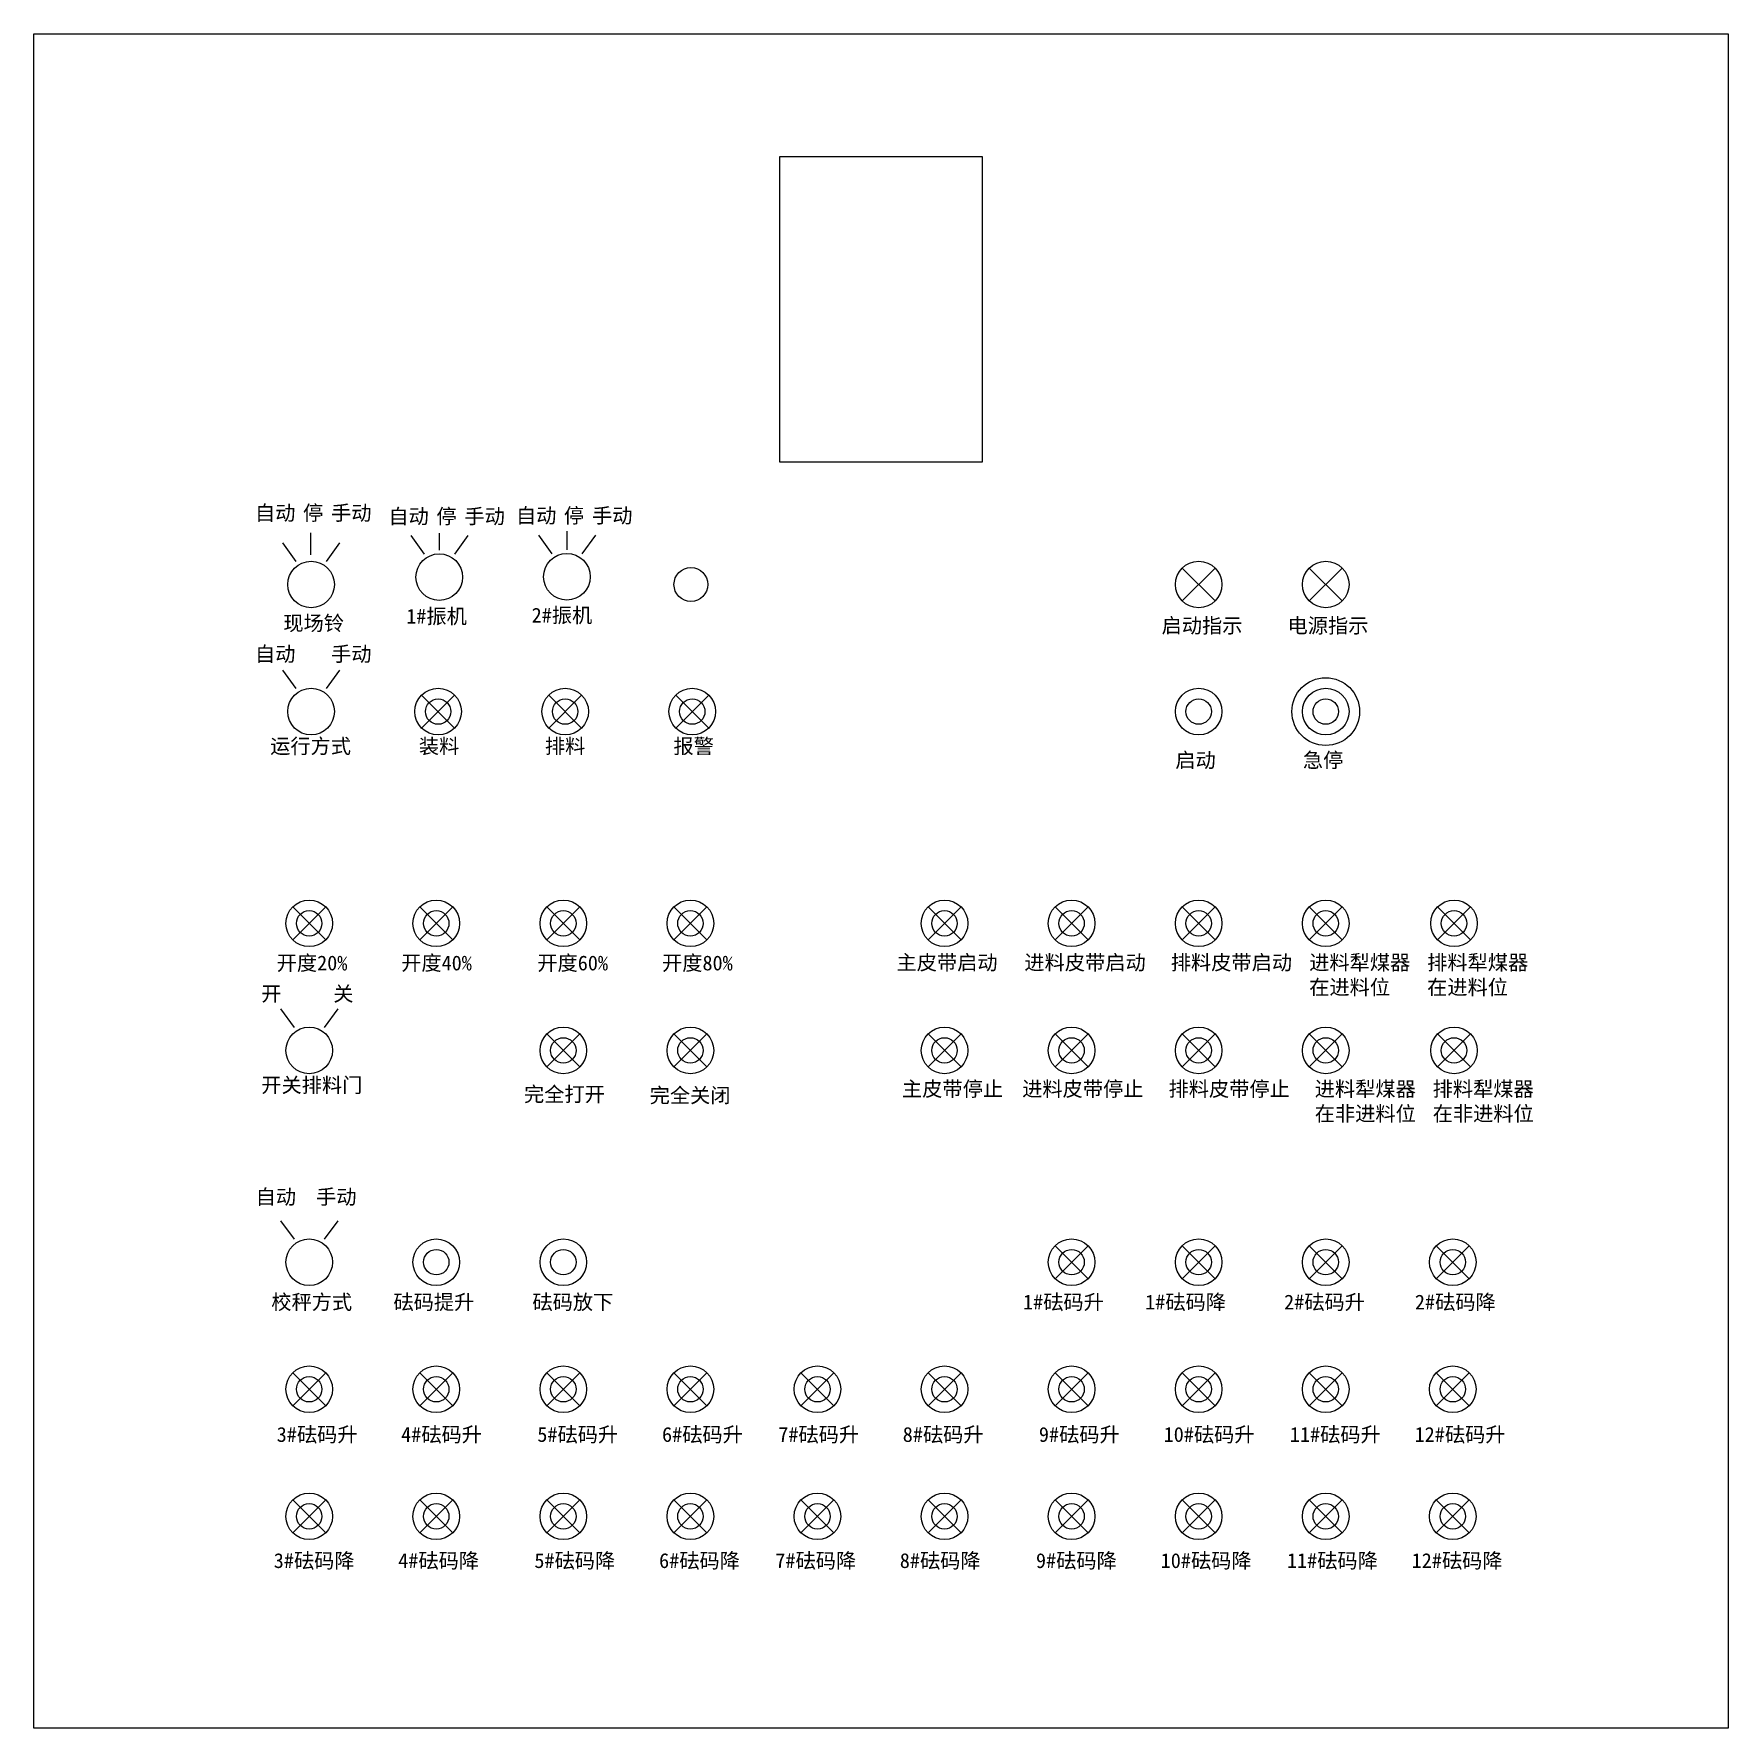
# Model space of a CAD drawing. Extents: x -1423 to 2287, y -3960 to 7.
# Drawn here: x 4 to 804, y -793 to 7 of the extents above; entities that cross this region are included whole.
import ezdxf

# ---------------------------------------------------------------- set-up
doc = ezdxf.new("R2010")
doc.units = 0
doc.header["$MEASUREMENT"] = 0
doc.layers.get('0').update_dxf_attribs({"linetype": 'CONTINUOUS'})

msp = doc.modelspace()

# ---------------------------------------------------------------- texts
at = {"char_height": 7, "attachment_point": 1}
for s, insert, width in [('\\f宋体|b0|i0|c134|p2;自动', (108.31942, -215.28464), 62.4366), ('\\f宋体|b0|i0|c134|p2;停', (130.9778, -215.28464), 62.4366), ('\\f宋体|b0|i0|c134|p2;手动', (144.26313, -215.28464), 62.4366), ('\\f宋体|b0|i0|c134|p2;自动', (171.29584, -216.89166), 62.4366), ('\\f宋体|b0|i0|c134|p2;停', (193.95422, -216.89166), 62.4366), ('\\f宋体|b0|i0|c134|p2;手动', (207.23956, -216.89166), 62.4366), ('\\f宋体|b0|i0|c134|p2;自动', (231.54314, -216.55498), 62.4366), ('\\f宋体|b0|i0|c134|p2;停', (254.20152, -216.55498), 62.4366), ('\\f宋体|b0|i0|c134|p2;手动', (267.48686, -216.55498), 62.4366), ('\\f宋体|b0|i0|c134|p2;1#振机', (179.74473, -264.08493), 62.4366), ('\\f宋体|b0|i0|c134|p2;2#振机', (238.95283, -263.59174), 62.4366), ('\\f宋体|b0|i0|c134|p2;现场铃', (121.71452, -267.33764), 62.4366), ('\\f宋体|b0|i0|c134|p2;启动指示', (536.39905, -268.48279), 62.4366), ('\\f宋体|b0|i0|c134|p2;电源指示', (595.88088, -268.48279), 62.4366), ('\\f宋体|b0|i0|c134|p2;自动', (108.31942, -281.9171), 62.4366), ('\\f宋体|b0|i0|c134|p2;手动', (144.26313, -281.9171), 62.4366), ('\\f宋体|b0|i0|c134|p2;运行方式', (115.47413, -325.3975), 62.4366), ('\\f宋体|b0|i0|c134|p2;装料', (185.70584, -325.3975), 62.4366), ('\\f宋体|b0|i0|c134|p2;排料', (245.18767, -325.3975), 62.4366), ('\\f宋体|b0|i0|c134|p2;报警', (305.92134, -325.3975), 62.4366), ('\\f宋体|b0|i0|c134|p2;启动', (542.88141, -332.01645), 62.4366), ('\\f宋体|b0|i0|c134|p2;急停', (603.14266, -332.01645), 62.4366), ('\\f宋体|b0|i0|c134|p2;开度20%', (118.57059, -427.79958), 62.4366), ('\\f宋体|b0|i0|c134|p2;开度40%', (177.34117, -427.79958), 62.4366), ('\\f宋体|b0|i0|c134|p2;开度60%', (241.63717, -427.79958), 62.4366), ('\\f宋体|b0|i0|c134|p2;开度80%', (300.52816, -427.79958), 62.4366), ('\\f宋体|b0|i0|c134|p2;主皮带启动', (411.2351, -427.56751), 62.4366), ('\\f宋体|b0|i0|c134|p2;进料皮带启动', (471.62146, -427.56751), 62.4366), ('\\f宋体|b0|i0|c134|p2;排料皮带启动', (540.72786, -427.56751), 62.4366), ('\\f宋体|b0|i0|c134|p2;进料犁煤器\\P在进料位', (606.11917, -427.56751), 62.4366), ('\\f宋体|b0|i0|c134|p2;排料犁煤器\\P在进料位', (661.80504, -427.56751), 62.4366), ('\\f宋体|b0|i0|c134|p2;开', (111.29223, -442.3389), 62.4366), ('\\f宋体|b0|i0|c134|p2;关', (145.27353, -442.3389), 62.4366), ('\\f宋体|b0|i0|c134|p2;开关排料门', (111.29223, -485.46046), 62.4366), ('\\f宋体|b0|i0|c134|p2;主皮带停止', (413.83308, -487.26587), 62.4366), ('\\f宋体|b0|i0|c134|p2;进料皮带停止', (470.58226, -487.26587), 62.4366), ('\\f宋体|b0|i0|c134|p2;排料皮带停止', (539.68866, -487.26587), 62.4366), ('\\f宋体|b0|i0|c134|p2;进料犁煤器\\P在非进料位', (608.71715, -487.26587), 62.4366), ('\\f宋体|b0|i0|c134|p2;排料犁煤器\\P在非进料位', (664.40302, -487.26587), 62.4366), ('\\f宋体|b0|i0|c134|p2;完全打开', (235.35096, -489.76094), 62.4366), ('\\f宋体|b0|i0|c134|p2;完全关闭', (294.68339, -490.29982), 62.4366), ('\\f宋体|b0|i0|c134|p2;自动', (108.61984, -538.22273), 62.4366), ('\\f宋体|b0|i0|c134|p2;手动', (137.19253, -538.22273), 62.4366), ('\\f宋体|b0|i0|c134|p2;校秤方式', (116.02758, -587.91435), 62.4366091), ('\\f宋体|b0|i0|c134|p2;砝码提升', (173.70207, -587.91435), 62.4366), ('\\f宋体|b0|i0|c134|p2;砝码放下', (239.31342, -587.91435), 62.4366), ('\\f宋体|b0|i0|c134|p2;1#砝码升', (470.97677, -587.91435), 62.4366), ('\\f宋体|b0|i0|c134|p2;1#砝码降', (528.65127, -587.91435), 62.4366), ('\\f宋体|b0|i0|c134|p2;2#砝码升', (594.26262, -587.91435), 62.4366), ('\\f宋体|b0|i0|c134|p2;2#砝码降', (656.02972, -587.91435), 62.4366), ('\\f宋体|b0|i0|c134|p2;3#砝码升', (118.57059, -650.43506), 62.4366), ('\\f宋体|b0|i0|c134|p2;4#砝码升', (177.34117, -650.43506), 62.4366), ('\\f宋体|b0|i0|c134|p2;5#砝码升', (241.63717, -650.43506), 62.4366), ('\\f宋体|b0|i0|c134|p2;6#砝码升', (300.52816, -650.43506), 62.4366), ('\\f宋体|b0|i0|c134|p2;7#砝码升', (355.41757, -650.43506), 62.4366), ('\\f宋体|b0|i0|c134|p2;8#砝码升', (414.18815, -650.43506), 62.4366), ('\\f宋体|b0|i0|c134|p2;9#砝码升', (478.48415, -650.43506), 62.4366), ('\\f宋体|b0|i0|c134|p2;10#砝码升', (537.37514, -650.43506), 62.4366), ('\\f宋体|b0|i0|c134|p2;11#砝码升', (596.98068, -650.43506), 62.4366), ('\\f宋体|b0|i0|c134|p2;12#砝码升', (655.87167, -650.43506), 62.4366), ('\\f宋体|b0|i0|c134|p2;3#砝码降', (117.18408, -710.00027), 62.4366), ('\\f宋体|b0|i0|c134|p2;4#砝码降', (175.95465, -710.00027), 62.4366), ('\\f宋体|b0|i0|c134|p2;5#砝码降', (240.25065, -710.00027), 62.4366), ('\\f宋体|b0|i0|c134|p2;6#砝码降', (299.14165, -710.00027), 62.4366), ('\\f宋体|b0|i0|c134|p2;7#砝码降', (354.03106, -710.00027), 62.4366), ('\\f宋体|b0|i0|c134|p2;8#砝码降', (412.80163, -710.00027), 62.4366), ('\\f宋体|b0|i0|c134|p2;9#砝码降', (477.09763, -710.00027), 62.4366), ('\\f宋体|b0|i0|c134|p2;10#砝码降', (535.98863, -710.00027), 62.4366), ('\\f宋体|b0|i0|c134|p2;11#砝码降', (595.59416, -710.00027), 62.4366), ('\\f宋体|b0|i0|c134|p2;12#砝码降', (654.48515, -710.00027), 62.4366)]:
    msp.add_mtext(s, dxfattribs=dict(at, insert=insert, width=width))

# ---------------------------------------------------------------- linework, layer by layer
for p, q in [((3.92353, 7.40323), (803.92353, 7.40323)), ((3.92353, -792.59677), (3.92353, 7.40323)), ((803.92353, 7.40323), (803.92353, -792.59677)), ((451.92353, -50.59677), (355.92353, -50.59677)), ((355.92353, -50.59677), (355.92353, -194.59677)), ((451.92353, -122.59677), (451.92353, -50.59677)), ((451.92353, -146.59677), (451.92353, -99.71041)), ((451.92353, -194.59677), (451.92353, -146.59677)), ((355.92353, -194.59677), (451.92353, -194.59677)), ((134.6301, -238.64704), (134.6301, -228.15427)), ((181.87492, -229.50298), (188.22797, -238.23036)), ((195.3343, -228.3651), (195.3343, -236.42249)), ((208.82207, -229.50298), (202.46901, -238.23036)), ((242.12222, -229.31142), (248.47527, -238.0388)), ((255.5816, -227.40617), (255.5816, -236.23093)), ((269.06937, -229.31142), (262.71631, -238.0388)), ((121.32393, -232.98556), (127.67699, -241.71293)), ((148.27108, -232.98556), (141.91803, -241.71293)), ((561.70171, -244.8186), (546.14536, -260.37495)), ((546.14536, -244.8186), (561.70171, -260.37495)), ((606.14536, -244.8186), (621.70171, -260.37495)), ((621.70171, -244.8186), (606.14536, -260.37495)), ((121.32393, -292.98556), (127.67699, -301.71293)), ((148.27108, -292.98556), (141.91803, -301.71293)), ((202.57568, -304.8186), (187.01933, -320.37495)), ((187.01933, -304.8186), (202.57568, -320.37495)), ((262.57568, -304.8186), (247.01933, -320.37495)), ((247.01933, -304.8186), (262.57568, -320.37495)), ((307.01933, -304.8186), (322.57568, -320.37495)), ((322.57568, -304.8186), (307.01933, -320.37495)), ((126.14536, -404.8186), (141.70171, -420.37495)), ((141.70171, -404.8186), (126.14536, -420.37495)), ((201.70171, -404.8186), (186.14536, -420.37495)), ((186.14536, -404.8186), (201.70171, -420.37495)), ((261.70171, -404.8186), (246.14536, -420.37495)), ((246.14536, -404.8186), (261.70171, -420.37495)), ((306.14536, -404.8186), (321.70171, -420.37495)), ((321.70171, -404.8186), (306.14536, -420.37495)), ((441.70171, -404.8186), (426.14536, -420.37495)), ((426.14536, -404.8186), (441.70171, -420.37495)), ((486.14536, -404.8186), (501.70171, -420.37495)), ((501.70171, -404.8186), (486.14536, -420.37495)), ((561.70171, -404.8186), (546.14536, -420.37495)), ((546.14536, -404.8186), (561.70171, -420.37495)), ((606.14536, -404.8186), (621.70171, -420.37495)), ((621.70171, -404.8186), (606.14536, -420.37495)), ((682.28242, -404.8186), (666.72607, -420.37495)), ((666.72607, -404.8186), (682.28242, -420.37495)), ((120.44995, -452.98556), (126.80301, -461.71293)), ((147.39711, -452.98556), (141.04405, -461.71293)), ((261.70171, -464.8186), (246.14536, -480.37495)), ((246.14536, -464.8186), (261.70171, -480.37495)), ((306.14536, -464.8186), (321.70171, -480.37495)), ((321.70171, -464.8186), (306.14536, -480.37495)), ((426.14536, -464.8186), (441.70171, -480.37495)), ((441.70171, -464.8186), (426.14536, -480.37495)), ((501.70171, -464.8186), (486.14536, -480.37495)), ((486.14536, -464.8186), (501.70171, -480.37495)), ((546.14536, -464.8186), (561.70171, -480.37495)), ((561.70171, -464.8186), (546.14536, -480.37495)), ((621.70171, -464.8186), (606.14536, -480.37495)), ((606.14536, -464.8186), (621.70171, -480.37495)), ((666.72607, -464.8186), (682.28242, -480.37495)), ((682.28242, -464.8186), (666.72607, -480.37495)), ((120.44995, -552.98556), (126.80301, -561.71293)), ((147.39711, -552.98556), (141.04405, -561.71293)), ((501.70171, -564.8186), (486.14536, -580.37495)), ((486.14536, -564.8186), (501.70171, -580.37495)), ((546.14536, -564.8186), (561.70171, -580.37495)), ((561.70171, -564.8186), (546.14536, -580.37495)), ((606.14536, -564.8186), (621.70171, -580.37495)), ((621.70171, -564.8186), (606.14536, -580.37495)), ((681.70171, -564.8186), (666.14536, -580.37495)), ((666.14536, -564.8186), (681.70171, -580.37495)), ((126.14536, -624.8186), (141.70171, -640.37495)), ((141.70171, -624.8186), (126.14536, -640.37495)), ((201.70171, -624.8186), (186.14536, -640.37495)), ((186.14536, -624.8186), (201.70171, -640.37495)), ((261.70171, -624.8186), (246.14536, -640.37495)), ((246.14536, -624.8186), (261.70171, -640.37495)), ((306.14536, -624.8186), (321.70171, -640.37495)), ((321.70171, -624.8186), (306.14536, -640.37495)), ((381.70171, -624.8186), (366.14536, -640.37495)), ((366.14536, -624.8186), (381.70171, -640.37495)), ((426.14536, -624.8186), (441.70171, -640.37495)), ((441.70171, -624.8186), (426.14536, -640.37495)), ((486.14536, -624.8186), (501.70171, -640.37495)), ((501.70171, -624.8186), (486.14536, -640.37495)), ((561.70171, -624.8186), (546.14536, -640.37495)), ((546.14536, -624.8186), (561.70171, -640.37495)), ((621.70171, -624.8186), (606.14536, -640.37495)), ((606.14536, -624.8186), (621.70171, -640.37495)), ((666.14536, -624.8186), (681.70171, -640.37495)), ((681.70171, -624.8186), (666.14536, -640.37495)), ((126.14536, -684.8186), (141.70171, -700.37495)), ((141.70171, -684.8186), (126.14536, -700.37495)), ((186.14536, -684.8186), (201.70171, -700.37495)), ((201.70171, -684.8186), (186.14536, -700.37495)), ((246.14536, -684.8186), (261.70171, -700.37495)), ((261.70171, -684.8186), (246.14536, -700.37495)), ((321.70171, -684.8186), (306.14536, -700.37495)), ((306.14536, -684.8186), (321.70171, -700.37495)), ((366.14536, -684.8186), (381.70171, -700.37495)), ((381.70171, -684.8186), (366.14536, -700.37495)), ((441.70171, -684.8186), (426.14536, -700.37495)), ((426.14536, -684.8186), (441.70171, -700.37495)), ((501.70171, -684.8186), (486.14536, -700.37495)), ((486.14536, -684.8186), (501.70171, -700.37495)), ((546.14536, -684.8186), (561.70171, -700.37495)), ((561.70171, -684.8186), (546.14536, -700.37495)), ((606.14536, -684.8186), (621.70171, -700.37495)), ((621.70171, -684.8186), (606.14536, -700.37495)), ((681.70171, -684.8186), (666.14536, -700.37495)), ((666.14536, -684.8186), (681.70171, -700.37495)), ((803.92353, -792.59677), (3.92353, -792.59677))]:
    msp.add_line(p, q)
for centre, radius in [((195.34849, -249.1142), 11), ((255.59579, -248.92264), 11), ((134.79751, -252.59677), 11), ((314.17576, -252.59677), 8), ((553.92353, -252.59677), 11), ((613.92353, -252.59677), 11), ((134.79751, -312.59677), 11), ((194.79751, -312.59677), 11), ((254.79751, -312.59677), 11), ((314.79751, -312.59677), 11), ((553.92353, -312.59677), 11), ((613.92353, -312.59677), 16), ((613.92353, -312.59677), 11), ((194.79751, -312.59677), 6), ((254.79751, -312.59677), 6), ((314.79751, -312.59677), 6), ((553.92353, -312.59677), 6), ((613.92353, -312.59677), 6), ((133.92353, -412.59677), 11), ((133.92353, -412.59677), 6), ((193.92353, -412.59677), 11), ((193.92353, -412.59677), 6), ((253.92353, -412.59677), 11), ((253.92353, -412.59677), 6), ((313.92353, -412.59677), 11), ((313.92353, -412.59677), 6), ((433.92353, -412.59677), 11), ((433.92353, -412.59677), 6), ((493.92353, -412.59677), 11), ((493.92353, -412.59677), 6), ((553.92353, -412.59677), 11), ((553.92353, -412.59677), 6), ((613.92353, -412.59677), 11), ((613.92353, -412.59677), 6), ((674.50424, -412.59677), 11), ((674.50424, -412.59677), 6), ((133.92353, -472.59677), 11), ((253.92353, -472.59677), 11), ((313.92353, -472.59677), 11), ((433.92353, -472.59677), 11), ((493.92353, -472.59677), 11), ((553.92353, -472.59677), 11), ((613.92353, -472.59677), 11), ((674.50424, -472.59677), 11), ((253.92353, -472.59677), 6), ((313.92353, -472.59677), 6), ((433.92353, -472.59677), 6), ((493.92353, -472.59677), 6), ((553.92353, -472.59677), 6), ((613.92353, -472.59677), 6), ((674.50424, -472.59677), 6), ((133.92353, -572.59677), 11), ((193.92353, -572.59677), 11), ((193.92353, -572.59677), 6), ((253.92353, -572.59677), 11), ((253.92353, -572.59677), 6), ((493.92353, -572.59677), 11), ((493.92353, -572.59677), 6), ((553.92353, -572.59677), 11), ((553.92353, -572.59677), 6), ((613.92353, -572.59677), 11), ((613.92353, -572.59677), 6), ((673.92353, -572.59677), 11), ((673.92353, -572.59677), 6), ((133.92353, -632.59677), 11), ((193.92353, -632.59677), 11), ((253.92353, -632.59677), 11), ((313.92353, -632.59677), 11), ((373.92353, -632.59677), 11), ((433.92353, -632.59677), 11), ((493.92353, -632.59677), 11), ((553.92353, -632.59677), 11), ((613.92353, -632.59677), 11), ((673.92353, -632.59677), 11), ((133.92353, -632.59677), 6), ((193.92353, -632.59677), 6), ((253.92353, -632.59677), 6), ((313.92353, -632.59677), 6), ((373.92353, -632.59677), 6), ((433.92353, -632.59677), 6), ((493.92353, -632.59677), 6), ((553.92353, -632.59677), 6), ((613.92353, -632.59677), 6), ((673.92353, -632.59677), 6), ((133.92353, -692.59677), 11), ((133.92353, -692.59677), 6), ((193.92353, -692.59677), 11), ((193.92353, -692.59677), 6), ((253.92353, -692.59677), 11), ((253.92353, -692.59677), 6), ((313.92353, -692.59677), 11), ((313.92353, -692.59677), 6), ((373.92353, -692.59677), 11), ((373.92353, -692.59677), 6), ((433.92353, -692.59677), 11), ((433.92353, -692.59677), 6), ((493.92353, -692.59677), 11), ((493.92353, -692.59677), 6), ((553.92353, -692.59677), 11), ((553.92353, -692.59677), 6), ((613.92353, -692.59677), 11), ((613.92353, -692.59677), 6), ((673.92353, -692.59677), 11), ((673.92353, -692.59677), 6)]:
    msp.add_circle(centre, radius)

msp.set_redraw_order([(e.dxf.handle, doc.entitydb.next_handle()) for e in msp.query("TEXT MTEXT ATTDEF DIMENSION ARC_DIMENSION")])  # texts and dimensions are drawn at this point

doc.saveas('drawing.dxf')
